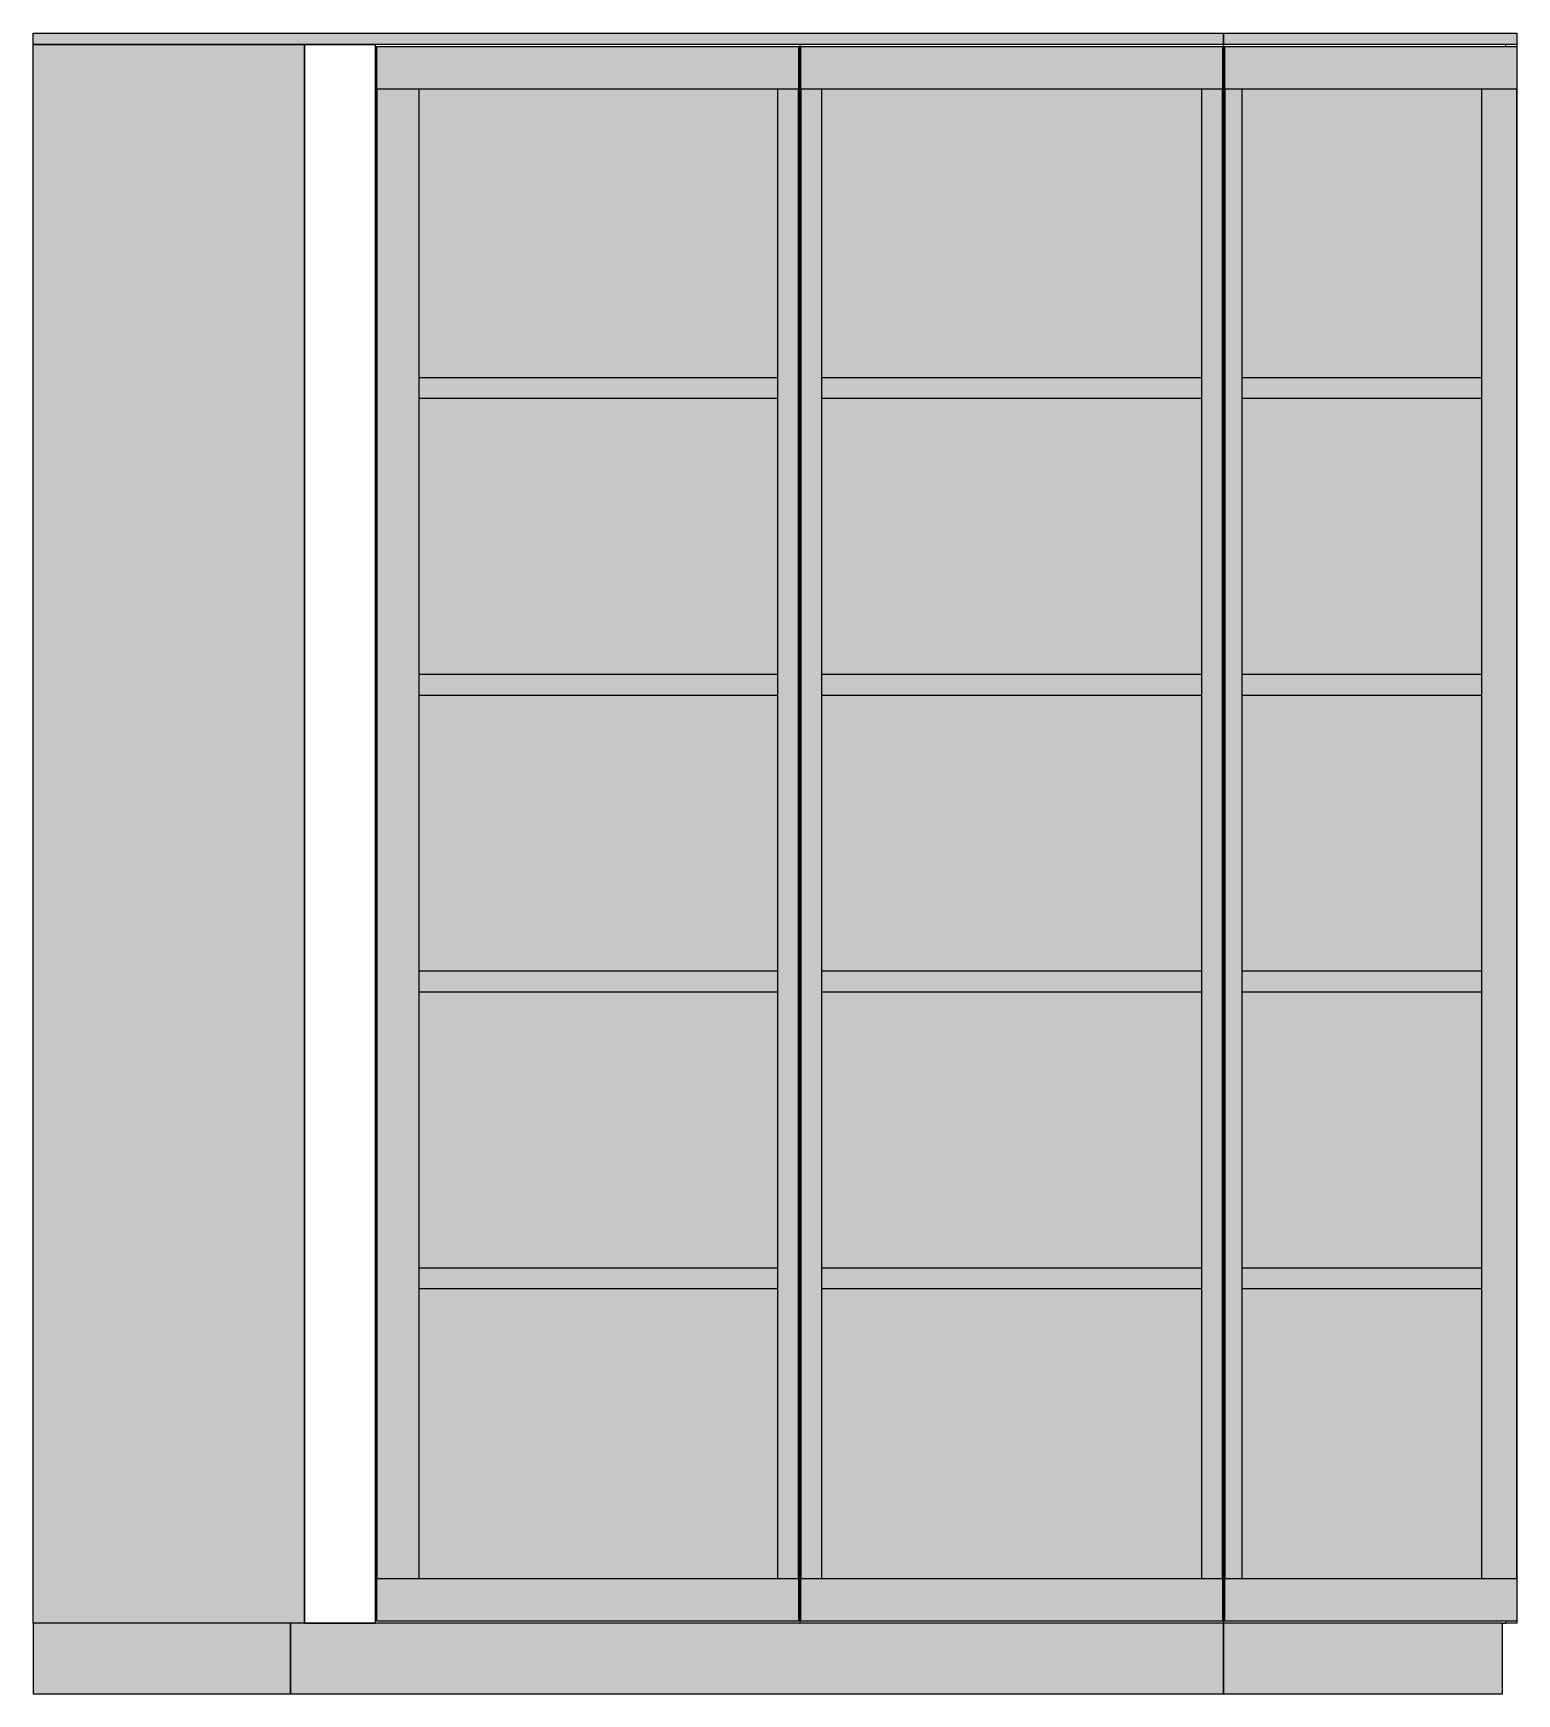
# Model space of a CAD drawing. Header units: millimetres. Extents: x 1713 to 34496, y -3951 to 9799.
# Drawn here: x 1713 to 3813, y 3430 to 5780 of the extents above; entities that cross this region are included whole.
import ezdxf

# ---------------------------------------------------------------- set-up
doc = ezdxf.new("R2010")
doc.units = ezdxf.units.MM

msp = doc.modelspace()

# ---------------------------------------------------------------- hatches: boundary and pattern name
h = msp.add_hatch(color=34)
h.dxf.hatch_style = 1
h.paths.add_polyline_path([(1712.685, 5763.94), (1712.685, 5779.94), (3397.685, 5779.94), (3397.685, 5763.94)], flags=17)
h.paths.add_polyline_path([(1712.685, 5763.94), (1712.685, 5779.94), (3397.685, 5779.94), (3397.685, 5763.94)], flags=17)
h = msp.add_hatch(color=34)
h.dxf.hatch_style = 1
h.paths.add_polyline_path([(1712.685, 5763.94), (1712.685, 5779.94), (3397.685, 5779.94), (3397.685, 5763.94)])
h = msp.add_hatch(color=34)
h.dxf.hatch_style = 1
h.paths.add_polyline_path([(2096.685, 3529.94), (1712.685, 3529.94), (1712.685, 5763.94), (2096.685, 5763.94)])
h = msp.add_hatch(color=41)
h.dxf.hatch_style = 1
h.paths.add_polyline_path([(2096.685, 3529.94), (2096.685, 5763.94), (2196.685, 5763.94), (2196.685, 3529.94)], flags=17)
edge = h.paths.add_edge_path(flags=17)
edge.add_line((2096.685, 3529.94), (2096.685, 5763.94))
edge.add_line((2096.685, 3529.94), (2196.685, 3529.94))
edge.add_line((2196.685, 5763.94), (2196.685, 3529.94))
edge.add_line((2096.685, 5763.94), (2196.685, 5763.94))
h.paths.add_polyline_path([(2196.685, 3529.94), (2096.685, 3529.94)], flags=0)
h = msp.add_hatch(color=41)
h.dxf.hatch_style = 1
h.paths.add_polyline_path([(2199.185, 3532.94), (2199.185, 5760.94), (2796.185, 5760.94), (2796.185, 3532.94)])
h = msp.add_hatch(color=34)
h.dxf.hatch_style = 1
h.paths.add_polyline_path([(2199.185, 5760.94), (2796.185, 5760.94), (2796.185, 5700.94), (2199.185, 5700.94)])
h = msp.add_hatch(color=41)
h.dxf.hatch_style = 1
h.paths.add_polyline_path([(2799.185, 3532.94), (2799.185, 5760.94), (3396.185, 5760.94), (3396.185, 3532.94)])
h = msp.add_hatch(color=34)
h.dxf.hatch_style = 1
h.paths.add_polyline_path([(2799.185, 5760.94), (3396.185, 5760.94), (3396.185, 5700.94), (2799.185, 5700.94)])
h = msp.add_hatch(color=34)
h.dxf.hatch_style = 1
h.paths.add_polyline_path([(3397.685, 5763.94), (3397.685, 5779.94), (3812.685, 5779.94), (3812.685, 5763.94)])
h = msp.add_hatch(color=41)
h.dxf.hatch_style = 1
h.paths.add_polyline_path([(3399.185, 3532.94), (3399.185, 5760.94), (3812.685, 5760.94), (3812.685, 3532.94)])
h = msp.add_hatch(color=34)
h.dxf.hatch_style = 1
h.paths.add_polyline_path([(3399.185, 5760.94), (3812.685, 5760.94), (3812.685, 5700.94), (3399.185, 5700.94)])
h = msp.add_hatch(color=34)
h.dxf.hatch_style = 1
h.paths.add_polyline_path([(2199.185, 5700.94), (2199.185, 3592.94), (2259.185, 3592.94), (2259.185, 5700.94)])
h = msp.add_hatch(color=34)
h.dxf.hatch_style = 1
h.paths.add_polyline_path([(2796.185, 5700.94), (2766.185, 5700.94), (2766.185, 3592.94), (2796.185, 3592.94)])
h = msp.add_hatch(color=34)
h.dxf.hatch_style = 1
h.paths.add_polyline_path([(2829.185, 5700.94), (2799.185, 5700.94), (2799.185, 3592.94), (2829.185, 3592.94)])
h = msp.add_hatch(color=34)
h.dxf.hatch_style = 1
h.paths.add_polyline_path([(3396.185, 5700.94), (3366.185, 5700.94), (3366.185, 3592.94), (3396.185, 3592.94)])
h = msp.add_hatch(color=34)
h.dxf.hatch_style = 1
h.paths.add_polyline_path([(3424.185, 5700.94), (3399.185, 5700.94), (3399.185, 3592.94), (3424.185, 3592.94)])
h = msp.add_hatch(color=34)
h.dxf.hatch_style = 1
h.paths.add_polyline_path([(3762.685, 5700.94), (3762.685, 3592.94), (3812.685, 3592.94), (3812.685, 5700.94)])
h = msp.add_hatch(color=34)
h.dxf.hatch_style = 1
h.paths.add_polyline_path([(2259.185, 5292.91), (2766.185, 5292.91), (2766.185, 5262.91), (2259.185, 5262.91)])
h = msp.add_hatch(color=34)
h.dxf.hatch_style = 1
h.paths.add_polyline_path([(2829.185, 5292.91), (3366.185, 5292.91), (3366.185, 5262.91), (2829.185, 5262.91)])
h = msp.add_hatch(color=34)
h.dxf.hatch_style = 1
h.paths.add_polyline_path([(3424.185, 5292.91), (3762.685, 5292.91), (3762.685, 5262.91), (3424.185, 5262.91)])
h = msp.add_hatch(color=34)
h.dxf.hatch_style = 1
h.paths.add_polyline_path([(2259.185, 4872.91), (2766.185, 4872.91), (2766.185, 4842.91), (2259.185, 4842.91)])
h = msp.add_hatch(color=34)
h.dxf.hatch_style = 1
h.paths.add_polyline_path([(2829.185, 4872.91), (3366.185, 4872.91), (3366.185, 4842.91), (2829.185, 4842.91)])
h = msp.add_hatch(color=34)
h.dxf.hatch_style = 1
h.paths.add_polyline_path([(3424.185, 4872.91), (3762.685, 4872.91), (3762.685, 4842.91), (3424.185, 4842.91)])
h = msp.add_hatch(color=34)
h.dxf.hatch_style = 1
h.paths.add_polyline_path([(2259.185, 4452.91), (2766.185, 4452.91), (2766.185, 4422.91), (2259.185, 4422.91)])
h = msp.add_hatch(color=34)
h.dxf.hatch_style = 1
h.paths.add_polyline_path([(2829.185, 4452.91), (3366.185, 4452.91), (3366.185, 4422.91), (2829.185, 4422.91)])
h = msp.add_hatch(color=34)
h.dxf.hatch_style = 1
h.paths.add_polyline_path([(3424.185, 4452.91), (3762.685, 4452.91), (3762.685, 4422.91), (3424.185, 4422.91)])
h = msp.add_hatch(color=34)
h.dxf.hatch_style = 1
h.paths.add_polyline_path([(2259.185, 4032.91), (2766.185, 4032.91), (2766.185, 4002.91), (2259.185, 4002.91)])
h = msp.add_hatch(color=34)
h.dxf.hatch_style = 1
h.paths.add_polyline_path([(2829.185, 4032.91), (3366.185, 4032.91), (3366.185, 4002.91), (2829.185, 4002.91)])
h = msp.add_hatch(color=34)
h.dxf.hatch_style = 1
h.paths.add_polyline_path([(3424.185, 4032.91), (3762.685, 4032.91), (3762.685, 4002.91), (3424.185, 4002.91)])
h = msp.add_hatch(color=34)
h.dxf.hatch_style = 1
h.paths.add_polyline_path([(2199.185, 3592.94), (2796.185, 3592.94), (2796.185, 3532.94), (2199.185, 3532.94)])
h = msp.add_hatch(color=34)
h.dxf.hatch_style = 1
h.paths.add_polyline_path([(2199.185, 3592.94), (2796.185, 3592.94), (2796.185, 3532.94), (2199.185, 3532.94)])
h = msp.add_hatch(color=34)
h.dxf.hatch_style = 1
h.paths.add_polyline_path([(2799.185, 3592.94), (3396.185, 3592.94), (3396.185, 3532.94), (2799.185, 3532.94)])
h = msp.add_hatch(color=34)
h.dxf.hatch_style = 1
h.paths.add_polyline_path([(3399.185, 3592.94), (3812.685, 3592.94), (3812.685, 3532.94), (3399.185, 3532.94)])
h = msp.add_hatch(color=34)
h.dxf.hatch_style = 1
h.paths.add_polyline_path([(1712.685, 3429.94), (2076.685, 3429.94), (2076.685, 3529.94), (1712.685, 3529.94)])
h = msp.add_hatch(color=34)
h.dxf.hatch_style = 1
h.paths.add_polyline_path([(2076.685, 3429.94), (3397.685, 3429.94), (3397.685, 3529.94), (2076.685, 3529.94)])
h = msp.add_hatch(color=34)
h.dxf.hatch_style = 1
h.paths.add_polyline_path([(3397.685, 3429.94), (3792.685, 3429.94), (3792.685, 3529.94), (3397.685, 3529.94)])

# ---------------------------------------------------------------- linework, layer by layer
at = {"color": 43}
for points in [[(1712.685, 5763.94), (1712.685, 5779.94), (3397.685, 5779.94), (3397.685, 5763.94), (1712.685, 5763.94)], [(2096.685, 3529.94), (1712.685, 3529.94), (1712.685, 5763.94), (2096.685, 5763.94)], [(2199.185, 3532.94), (2199.185, 5760.94), (2796.185, 5760.94), (2796.185, 3532.94)], [(2199.185, 5760.94), (2796.185, 5760.94), (2796.185, 5700.94), (2199.185, 5700.94)], [(2799.185, 3532.94), (2799.185, 5760.94), (3396.185, 5760.94), (3396.185, 3532.94)], [(2799.185, 5760.94), (3396.185, 5760.94), (3396.185, 5700.94), (2799.185, 5700.94)], [(3397.685, 5763.94), (3397.685, 5779.94), (3812.685, 5779.94), (3812.685, 5763.94)], [(3399.185, 3532.94), (3399.185, 5760.94), (3812.685, 5760.94), (3812.685, 3532.94)], [(3399.185, 5760.94), (3812.685, 5760.94), (3812.685, 5700.94), (3399.185, 5700.94)], [(2199.185, 5700.94), (2199.185, 3592.94), (2259.185, 3592.94), (2259.185, 5700.94)], [(2796.185, 5700.94), (2766.185, 5700.94), (2766.185, 3592.94), (2796.185, 3592.94)], [(2829.185, 5700.94), (2799.185, 5700.94), (2799.185, 3592.94), (2829.185, 3592.94)], [(3396.185, 5700.94), (3366.185, 5700.94), (3366.185, 3592.94), (3396.185, 3592.94)], [(3424.185, 5700.94), (3399.185, 5700.94), (3399.185, 3592.94), (3424.185, 3592.94)], [(3762.685, 5700.94), (3762.685, 3592.94), (3812.685, 3592.94), (3812.685, 5700.94)], [(2199.185, 3592.94), (2796.185, 3592.94), (2796.185, 3532.94), (2199.185, 3532.94)], [(2199.185, 3592.94), (2796.185, 3592.94), (2796.185, 3532.94), (2199.185, 3532.94)], [(2799.185, 3592.94), (3396.185, 3592.94), (3396.185, 3532.94), (2799.185, 3532.94)], [(3399.185, 3592.94), (3812.685, 3592.94), (3812.685, 3532.94), (3399.185, 3532.94)], [(1712.685, 3429.94), (2076.685, 3429.94), (2076.685, 3529.94), (1712.685, 3529.94)], [(2076.685, 3429.94), (3397.685, 3429.94), (3397.685, 3529.94), (2076.685, 3529.94)], [(3397.685, 3429.94), (3792.685, 3429.94), (3792.685, 3529.94), (3397.685, 3529.94)]]:
    msp.add_lwpolyline(points, close=True, dxfattribs=at)
for points in [[(2096.685, 3529.94), (2096.685, 5763.94), (2196.685, 5763.94), (2196.685, 3529.94), (2096.685, 3529.94), (2196.685, 3529.94)], [(2797.685, 5763.94), (2797.685, 3529.94)], [(3397.685, 5763.94), (3397.685, 3529.94)], [(3812.685, 5763.94), (3812.685, 3529.94), (3796.685, 3529.94)], [(3796.685, 5763.94), (3796.685, 5760.94)], [(3792.685, 3529.94), (3796.685, 3529.94)], [(3796.685, 3532.94), (3796.685, 3529.94)]]:
    msp.add_lwpolyline(points, dxfattribs=at)
at = {"color": 251}
for points in [[(2259.185, 5292.91), (2766.185, 5292.91), (2766.185, 5262.91), (2259.185, 5262.91)], [(2829.185, 5292.91), (3366.185, 5292.91), (3366.185, 5262.91), (2829.185, 5262.91)], [(3424.185, 5292.91), (3762.685, 5292.91), (3762.685, 5262.91), (3424.185, 5262.91)], [(2259.185, 4872.91), (2766.185, 4872.91), (2766.185, 4842.91), (2259.185, 4842.91)], [(2829.185, 4872.91), (3366.185, 4872.91), (3366.185, 4842.91), (2829.185, 4842.91)], [(3424.185, 4872.91), (3762.685, 4872.91), (3762.685, 4842.91), (3424.185, 4842.91)], [(2259.185, 4452.91), (2766.185, 4452.91), (2766.185, 4422.91), (2259.185, 4422.91)], [(2829.185, 4452.91), (3366.185, 4452.91), (3366.185, 4422.91), (2829.185, 4422.91)], [(3424.185, 4452.91), (3762.685, 4452.91), (3762.685, 4422.91), (3424.185, 4422.91)], [(2259.185, 4032.91), (2766.185, 4032.91), (2766.185, 4002.91), (2259.185, 4002.91)], [(2829.185, 4032.91), (3366.185, 4032.91), (3366.185, 4002.91), (2829.185, 4002.91)], [(3424.185, 4032.91), (3762.685, 4032.91), (3762.685, 4002.91), (3424.185, 4002.91)]]:
    msp.add_lwpolyline(points, close=True, dxfattribs=at)

doc.saveas('drawing.dxf')
